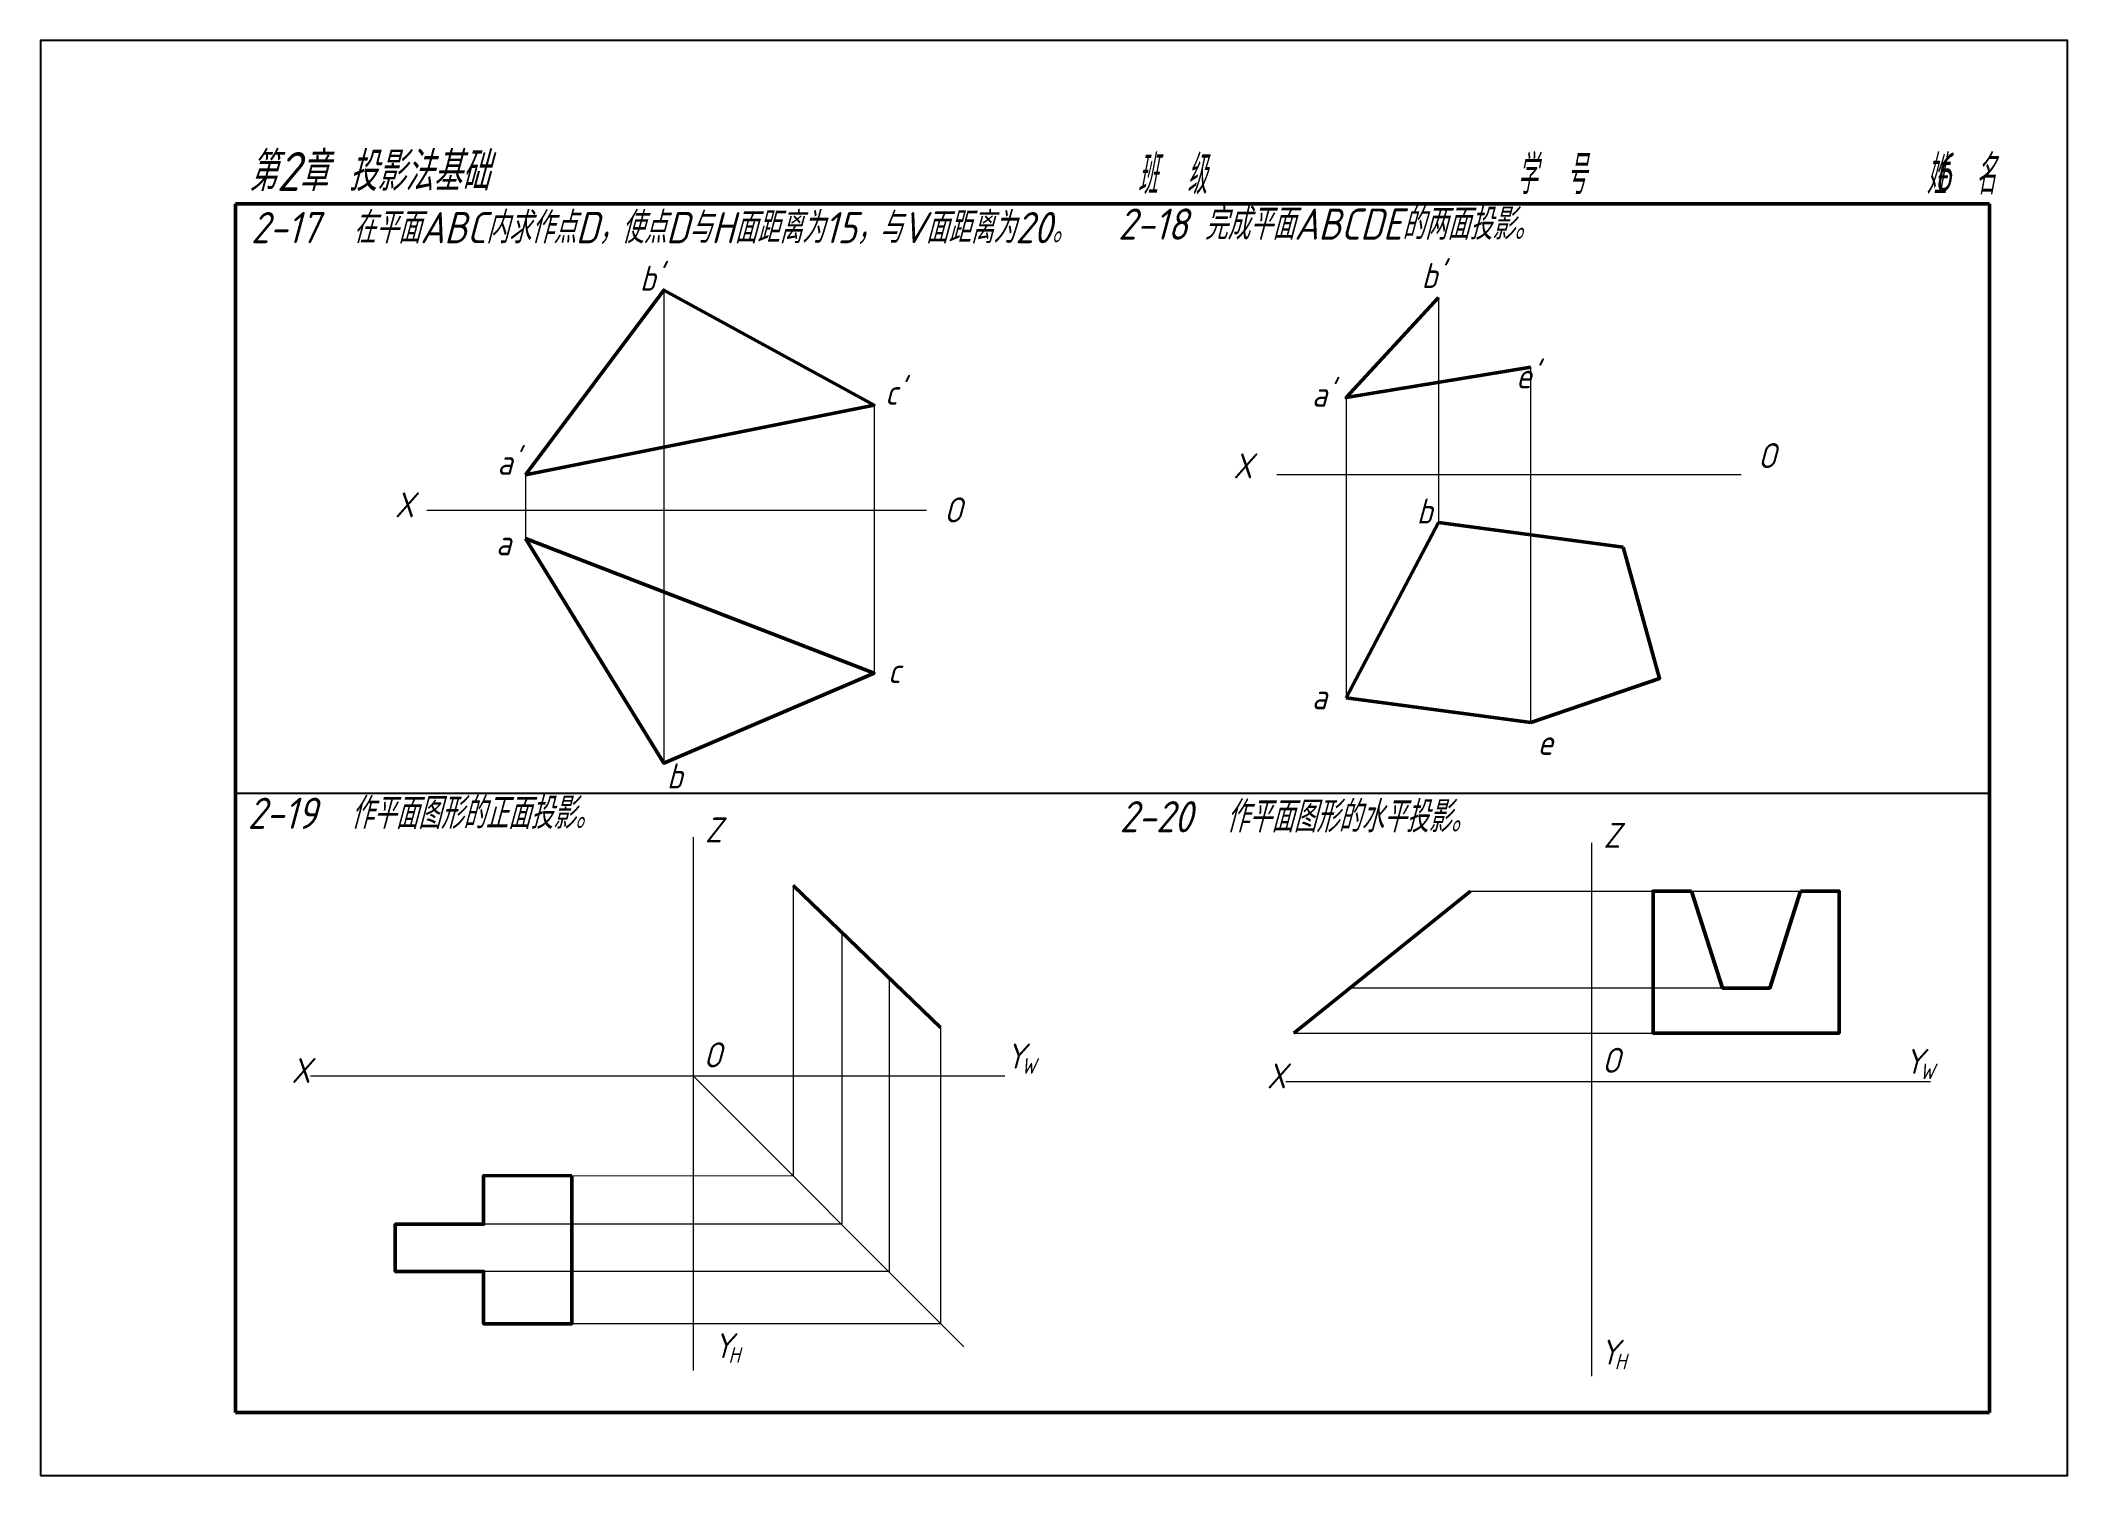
# Model space of a CAD drawing. Extents: x 752 to 2052, y 1826 to 2010.
# Drawn here: x 1791.8 to 2051.8, y 1826.1 to 2010.1 of the extents above; entities that cross this region are included whole.
import ezdxf

# ---------------------------------------------------------------- set-up
doc = ezdxf.new("R2010")
doc.units = 0
doc.header["$MEASUREMENT"] = 0
doc.layers.get('0').update_dxf_attribs({"linetype": 'CONTINUOUS', "lineweight": 50})
for name, color, linetype, lineweight in [('thin', 7, 'CONTINUOUS', 9), ('文本', 7, 'CONTINUOUS', 25), ('粗实线', 7, 'CONTINUOUS', 50), ('细实线', 7, 'CONTINUOUS', 25)]:
    doc.layers.add(name, color=color, linetype=linetype, lineweight=lineweight)
doc.styles.add('投影标记', font='gbeitc.shx')
doc.styles.add('题目', font='gbeitc.shx', dxfattribs={"bigfont": 'gbcbig.shx'})

msp = doc.modelspace()

# ---------------------------------------------------------------- texts
at = {"layer": '文本', "ltscale": 2, "style": '题目', "width": 0.7}
for s, p in [(' 班  级                     学  号                       姓  名                 ', (1930.64, 1990.4)), (' 6', (2032.88, 1990.74))]:
    msp.add_text(s, height=5, dxfattribs=at).set_placement(p)
at = {"layer": '文本', "style": '投影标记'}
for s, height, p in [("b'", 3.2, (1868.68, 1978.03)), ("b'", 3.2, (1968.96, 1978.38)), ("e'", 3.2, (1981.07, 1965.52)), ("c'", 3.2, (1900.13, 1963.41)), ("a'", 3.2, (1954.88, 1963.15)), ("a'", 3.2, (1850.4, 1954.43)), ('O', 3.2, (2012.09, 1955.28)), ('X', 3.2, (1944.8, 1953.97)), ('X', 3.2, (1837.26, 1948.97)), ('O', 3.2, (1907.69, 1948.32)), ('b', 3.2, (1968.34, 1948.17)), ('a', 3.2, (1850.23, 1944.1)), ('c', 3.2, (1900.5, 1927.7)), ('a', 3.2, (1954.88, 1924.36)), ('e', 3.2, (1983.83, 1918.51)), ('b', 3.2, (1872.15, 1914.2)), ('Z', 3.2, (1877.05, 1907.28)), ('Z', 3.2, (1992.3, 1906.59)), ('O', 3.2, (1876.84, 1878.44)), ('Y', 3.2, (1915.64, 1878.29)), ('O', 3.2, (1992.09, 1877.74)), ('Y', 3.2, (2030.89, 1877.6)), ('X', 3.2, (1823.99, 1876.44)), ('W', 2, (1917.61, 1877.62)), ('X', 3.2, (1949.12, 1875.74)), ('W', 2, (2032.86, 1876.92)), ('Y', 3.2, (1878.13, 1841.15)), ('Y', 3.2, (1991.82, 1840.32)), ('H', 2, (1880.05, 1840.55)), ('H', 2, (1993.74, 1839.72))]:
    msp.add_text(s, height=height, dxfattribs=at).set_placement(p)
at = {"layer": '文本', "insert": (1818.49, 1995.82), "char_height": 5, "attachment_point": 1, "style": '题目'}
msp.add_mtext_dynamic_manual_height_columns('第2章 投影法基础  ', width=108.557, gutter_width=35, heights=[6.48], dxfattribs=at)
at = {"layer": '文本', "char_height": 4, "width": 102.9257, "attachment_point": 1, "style": '题目'}
for s, insert in [('2-18 完成平面ABCDE的两面投影。  ', (1930.03, 1988.57)), ('2-17  在平面ABC内求作点{\\Fgbeitc,gbcbig|c238;D}，使点{\\Fgbeitc,gbcbig|c238;D}与{\\Fgbeitc,gbcbig|c238;H}面距离为15，与{\\Fgbeitc,gbcbig|c238;V}面距离为20。   ', (1818.8, 1988.12)), ('2-19  作平面图形的正面投影。 {\\fSimSun|b0|i0|c134|p2;  }', (1818.37, 1913.02)), ('2-20  作平面图形的水平投影。   ', (1930.23, 1912.58))]:
    msp.add_mtext(s, dxfattribs=dict(at, insert=insert))

# ---------------------------------------------------------------- linework, layer by layer
msp.add_line((1959.28, 1925.81), (1971.13, 1948.29))
for points in [[(1854.03, 1954.42), (1871.74, 1978.1), (1898.72, 1963.36), (1854.03, 1954.42)], [(1971.13, 1977.16), (1959.28, 1964.33), (1959.28, 1964.33)], [(1959.28, 1964.33), (1982.98, 1968.23)], [(1971.13, 1948.29), (1994.83, 1945.14)], [(1854.03, 1946.27), (1898.72, 1928.99), (1871.74, 1917.46), (1854.03, 1946.27)], [(1994.83, 1945.14), (1999.48, 1928.31), (1982.98, 1922.66)], [(1959.28, 1925.81), (1982.98, 1922.66)], [(1907.27, 1883.54), (1888.34, 1901.74)], [(1952.56, 1882.84), (1975.22, 1901.04)], [(2017.58, 1901.04), (2022.52, 1901.04), (2022.52, 1882.84), (1998.65, 1882.84), (1998.65, 1901.04), (2003.59, 1901.04)], [(2003.59, 1901.04), (2007.56, 1888.61), (2013.61, 1888.61), (2017.58, 1901.04)]]:
    msp.add_lwpolyline(points)
msp.add_lwpolyline([(1859.97, 1864.53), (1859.97, 1845.57), (1848.64, 1845.57), (1848.64, 1852.27), (1837.31, 1852.27), (1837.31, 1858.32), (1848.64, 1858.32), (1848.64, 1864.56), (1859.97, 1864.53)], close=True)
at = {"layer": 'thin'}
for p, q in [((1871.74, 1978.1), (1871.74, 1917.46)), ((1971.13, 1977.16), (1971.13, 1948.29)), ((1982.98, 1922.66), (1982.98, 1968.23)), ((1898.72, 1963.36), (1898.72, 1928.99)), ((1959.28, 1964.33), (1959.28, 1925.81)), ((1854.03, 1954.42), (1854.03, 1946.27)), ((1950.4, 1954.47), (2009.97, 1954.47)), ((1841.38, 1949.88), (1905.47, 1949.88)), ((1875.51, 1907.95), (1875.51, 1839.55)), ((1990.76, 1907.25), (1990.76, 1838.85)), ((1888.34, 1901.74), (1888.34, 1864.5)), ((1975.22, 1901.04), (2022.08, 1901.04)), ((1894.61, 1895.71), (1894.61, 1858.32)), ((1900.66, 1889.9), (1900.66, 1852.27)), ((2007.56, 1888.61), (1959.75, 1888.61)), ((1907.27, 1883.54), (1907.27, 1845.57)), ((1952.56, 1882.84), (2022.52, 1882.84)), ((1826.43, 1877.33), (1915.49, 1877.33)), ((1875.51, 1877.33), (1910.25, 1842.59)), ((1951.56, 1876.63), (2034.23, 1876.63)), ((1888.34, 1864.5), (1848.64, 1864.54)), ((1894.61, 1858.32), (1837.31, 1858.32)), ((1900.66, 1852.27), (1837.31, 1852.27)), ((1907.27, 1845.57), (1848.64, 1845.57))]:
    msp.add_line(p, q, dxfattribs=at)
at = {"layer": '粗实线', "color": 7}
for p, q in [((2041.81, 1989.16), (1816.81, 1989.16)), ((1816.81, 1989.16), (1816.81, 1834.16)), ((2041.81, 1834.16), (1816.81, 1834.16))]:
    msp.add_line(p, q, dxfattribs=at)
at = {"layer": '粗实线'}
msp.add_line((2041.81, 1989.16), (2041.81, 1834.16), dxfattribs=at)
at = {"layer": '细实线', "color": 7}
msp.add_line((1816.81, 1913.61), (2041.81, 1913.61), dxfattribs=at)
msp.add_line((1816.81, 1913.61), (2041.81, 1913.61), dxfattribs=at)
msp.add_lwpolyline([(1791.81, 1826.11), (2051.81, 1826.11), (2051.81, 2010.11), (1791.81, 2010.11)], close=True, dxfattribs=at)

msp.set_redraw_order([(e.dxf.handle, doc.entitydb.next_handle()) for e in msp.query("TEXT MTEXT ATTDEF DIMENSION ARC_DIMENSION")])  # texts and dimensions are drawn at this point

doc.saveas('drawing.dxf')
